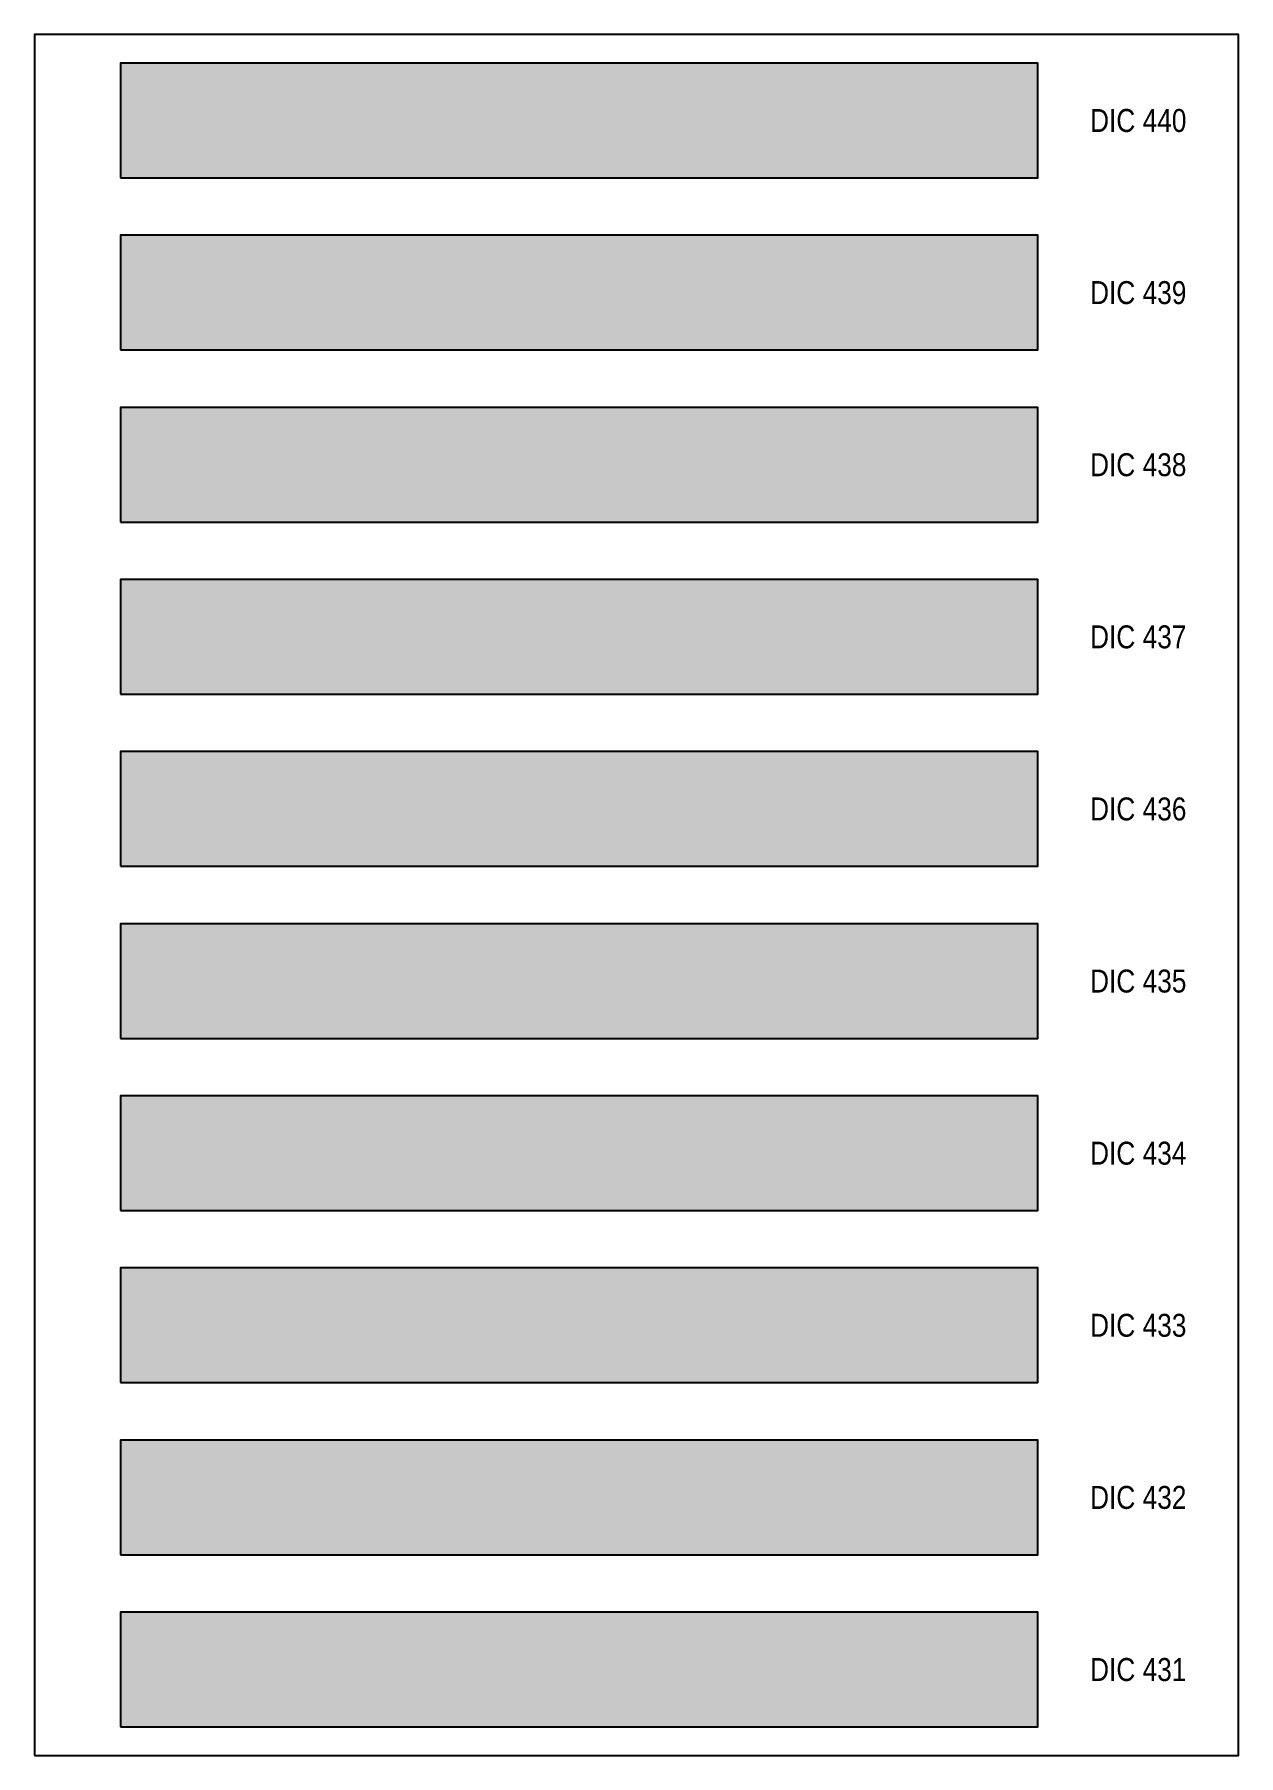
# Model space of a CAD drawing. Header units: millimetres. Extents: x -813692 to 807431, y 0 to 1813163.
# Drawn here: x 0 to 210, y 12900 to 13200 of the extents above; entities that cross this region are included whole.
import ezdxf
from ezdxf.enums import TextEntityAlignment as Align

# ---------------------------------------------------------------- set-up
doc = ezdxf.new("R2010")
doc.units = ezdxf.units.MM
doc.styles.get("Standard").update_dxf_attribs({"font": 'ARIALN.TTF'})

msp = doc.modelspace()

# ---------------------------------------------------------------- texts
at = {"layer": 'Defpoints', "color": 7, "ltscale": 100}
for s, p in [('DIC 440', (192.5, 13185)), ('DIC 439', (192.5, 13155)), ('DIC 438', (192.5, 13125)), ('DIC 437', (192.5, 13095)), ('DIC 436', (192.5, 13065)), ('DIC 435', (192.5, 13035)), ('DIC 434', (192.5, 13005)), ('DIC 433', (192.5, 12975)), ('DIC 432', (192.5, 12945)), ('DIC 431', (192.5, 12915))]:
    msp.add_text(s, height=4, dxfattribs=at).set_placement(p, align=Align.MIDDLE)

# ---------------------------------------------------------------- hatches: boundary and pattern name
at = {"layer": 'Defpoints', "ltscale": 100, "true_color": 0x5e69a0}
msp.add_hatch(color=155, dxfattribs=at).paths.add_polyline_path([(15, 13175), (175, 13175), (175, 13195), (15, 13195)])
at = {"layer": 'Defpoints', "ltscale": 100, "true_color": 0x6071a6}
msp.add_hatch(color=155, dxfattribs=at).paths.add_polyline_path([(15, 13145), (175, 13145), (175, 13165), (15, 13165)])
at = {"layer": 'Defpoints', "ltscale": 100, "true_color": 0x6e76ad}
msp.add_hatch(color=163, dxfattribs=at).paths.add_polyline_path([(15, 13115), (175, 13115), (175, 13135), (15, 13135)])
at = {"layer": 'Defpoints', "ltscale": 100, "true_color": 0x6b6fa5}
msp.add_hatch(color=155, dxfattribs=at).paths.add_polyline_path([(15, 13085), (175, 13085), (175, 13105), (15, 13105)])
at = {"layer": 'Defpoints', "ltscale": 100, "true_color": 0x7c8bb4}
msp.add_hatch(color=163, dxfattribs=at).paths.add_polyline_path([(15, 13055), (175, 13055), (175, 13075), (15, 13075)])
at = {"layer": 'Defpoints', "ltscale": 100, "true_color": 0x293855}
msp.add_hatch(color=159, dxfattribs=at).paths.add_polyline_path([(15, 13025), (175, 13025), (175, 13045), (15, 13045)])
at = {"layer": 'Defpoints', "ltscale": 100, "true_color": 0x1d4366}
msp.add_hatch(color=149, dxfattribs=at).paths.add_polyline_path([(15, 12995), (175, 12995), (175, 13015), (15, 13015)])
at = {"layer": 'Defpoints', "ltscale": 100, "true_color": 0x204068}
msp.add_hatch(color=149, dxfattribs=at).paths.add_polyline_path([(15, 12965), (175, 12965), (175, 12985), (15, 12985)])
at = {"layer": 'Defpoints', "ltscale": 100, "true_color": 0x467088}
msp.add_hatch(color=147, dxfattribs=at).paths.add_polyline_path([(15, 12935), (175, 12935), (175, 12955), (15, 12955)])
at = {"layer": 'Defpoints', "ltscale": 100, "true_color": 0x638a9b}
msp.add_hatch(color=145, dxfattribs=at).paths.add_polyline_path([(15, 12905), (175, 12905), (175, 12925), (15, 12925)])

# ---------------------------------------------------------------- linework, layer by layer
at = {"layer": 'Defpoints', "color": 7, "ltscale": 100}
msp.add_lwpolyline([(0, 12900), (210, 12900), (210, 13200), (0, 13200)], close=True, dxfattribs=at)
msp.add_lwpolyline([(0, 12900), (210, 12900), (210, 13200), (0, 13200)], close=True, dxfattribs=at)
at = {"layer": 'Defpoints', "color": 155, "ltscale": 100, "true_color": 0x5e69a0}
msp.add_lwpolyline([(15, 13175), (175, 13175), (175, 13195), (15, 13195)], close=True, dxfattribs=at)
at = {"layer": 'Defpoints', "color": 155, "ltscale": 100, "true_color": 0x6071a6}
msp.add_lwpolyline([(15, 13145), (175, 13145), (175, 13165), (15, 13165)], close=True, dxfattribs=at)
at = {"layer": 'Defpoints', "color": 163, "ltscale": 100, "true_color": 0x6e76ad}
msp.add_lwpolyline([(15, 13115), (175, 13115), (175, 13135), (15, 13135)], close=True, dxfattribs=at)
at = {"layer": 'Defpoints', "color": 155, "ltscale": 100, "true_color": 0x6b6fa5}
msp.add_lwpolyline([(15, 13085), (175, 13085), (175, 13105), (15, 13105)], close=True, dxfattribs=at)
at = {"layer": 'Defpoints', "color": 163, "ltscale": 100, "true_color": 0x7c8bb4}
msp.add_lwpolyline([(15, 13055), (175, 13055), (175, 13075), (15, 13075)], close=True, dxfattribs=at)
at = {"layer": 'Defpoints', "color": 159, "ltscale": 100, "true_color": 0x293855}
msp.add_lwpolyline([(15, 13025), (175, 13025), (175, 13045), (15, 13045)], close=True, dxfattribs=at)
at = {"layer": 'Defpoints', "color": 149, "ltscale": 100, "true_color": 0x1d4366}
msp.add_lwpolyline([(15, 12995), (175, 12995), (175, 13015), (15, 13015)], close=True, dxfattribs=at)
at = {"layer": 'Defpoints', "color": 149, "ltscale": 100, "true_color": 0x204068}
msp.add_lwpolyline([(15, 12965), (175, 12965), (175, 12985), (15, 12985)], close=True, dxfattribs=at)
at = {"layer": 'Defpoints', "color": 147, "ltscale": 100, "true_color": 0x467088}
msp.add_lwpolyline([(15, 12935), (175, 12935), (175, 12955), (15, 12955)], close=True, dxfattribs=at)
at = {"layer": 'Defpoints', "color": 145, "ltscale": 100, "true_color": 0x638a9b}
msp.add_lwpolyline([(15, 12905), (175, 12905), (175, 12925), (15, 12925)], close=True, dxfattribs=at)

msp.set_redraw_order([(e.dxf.handle, doc.entitydb.next_handle()) for e in msp.query("TEXT MTEXT ATTDEF DIMENSION ARC_DIMENSION")])  # texts and dimensions are drawn at this point

doc.saveas('drawing.dxf')
